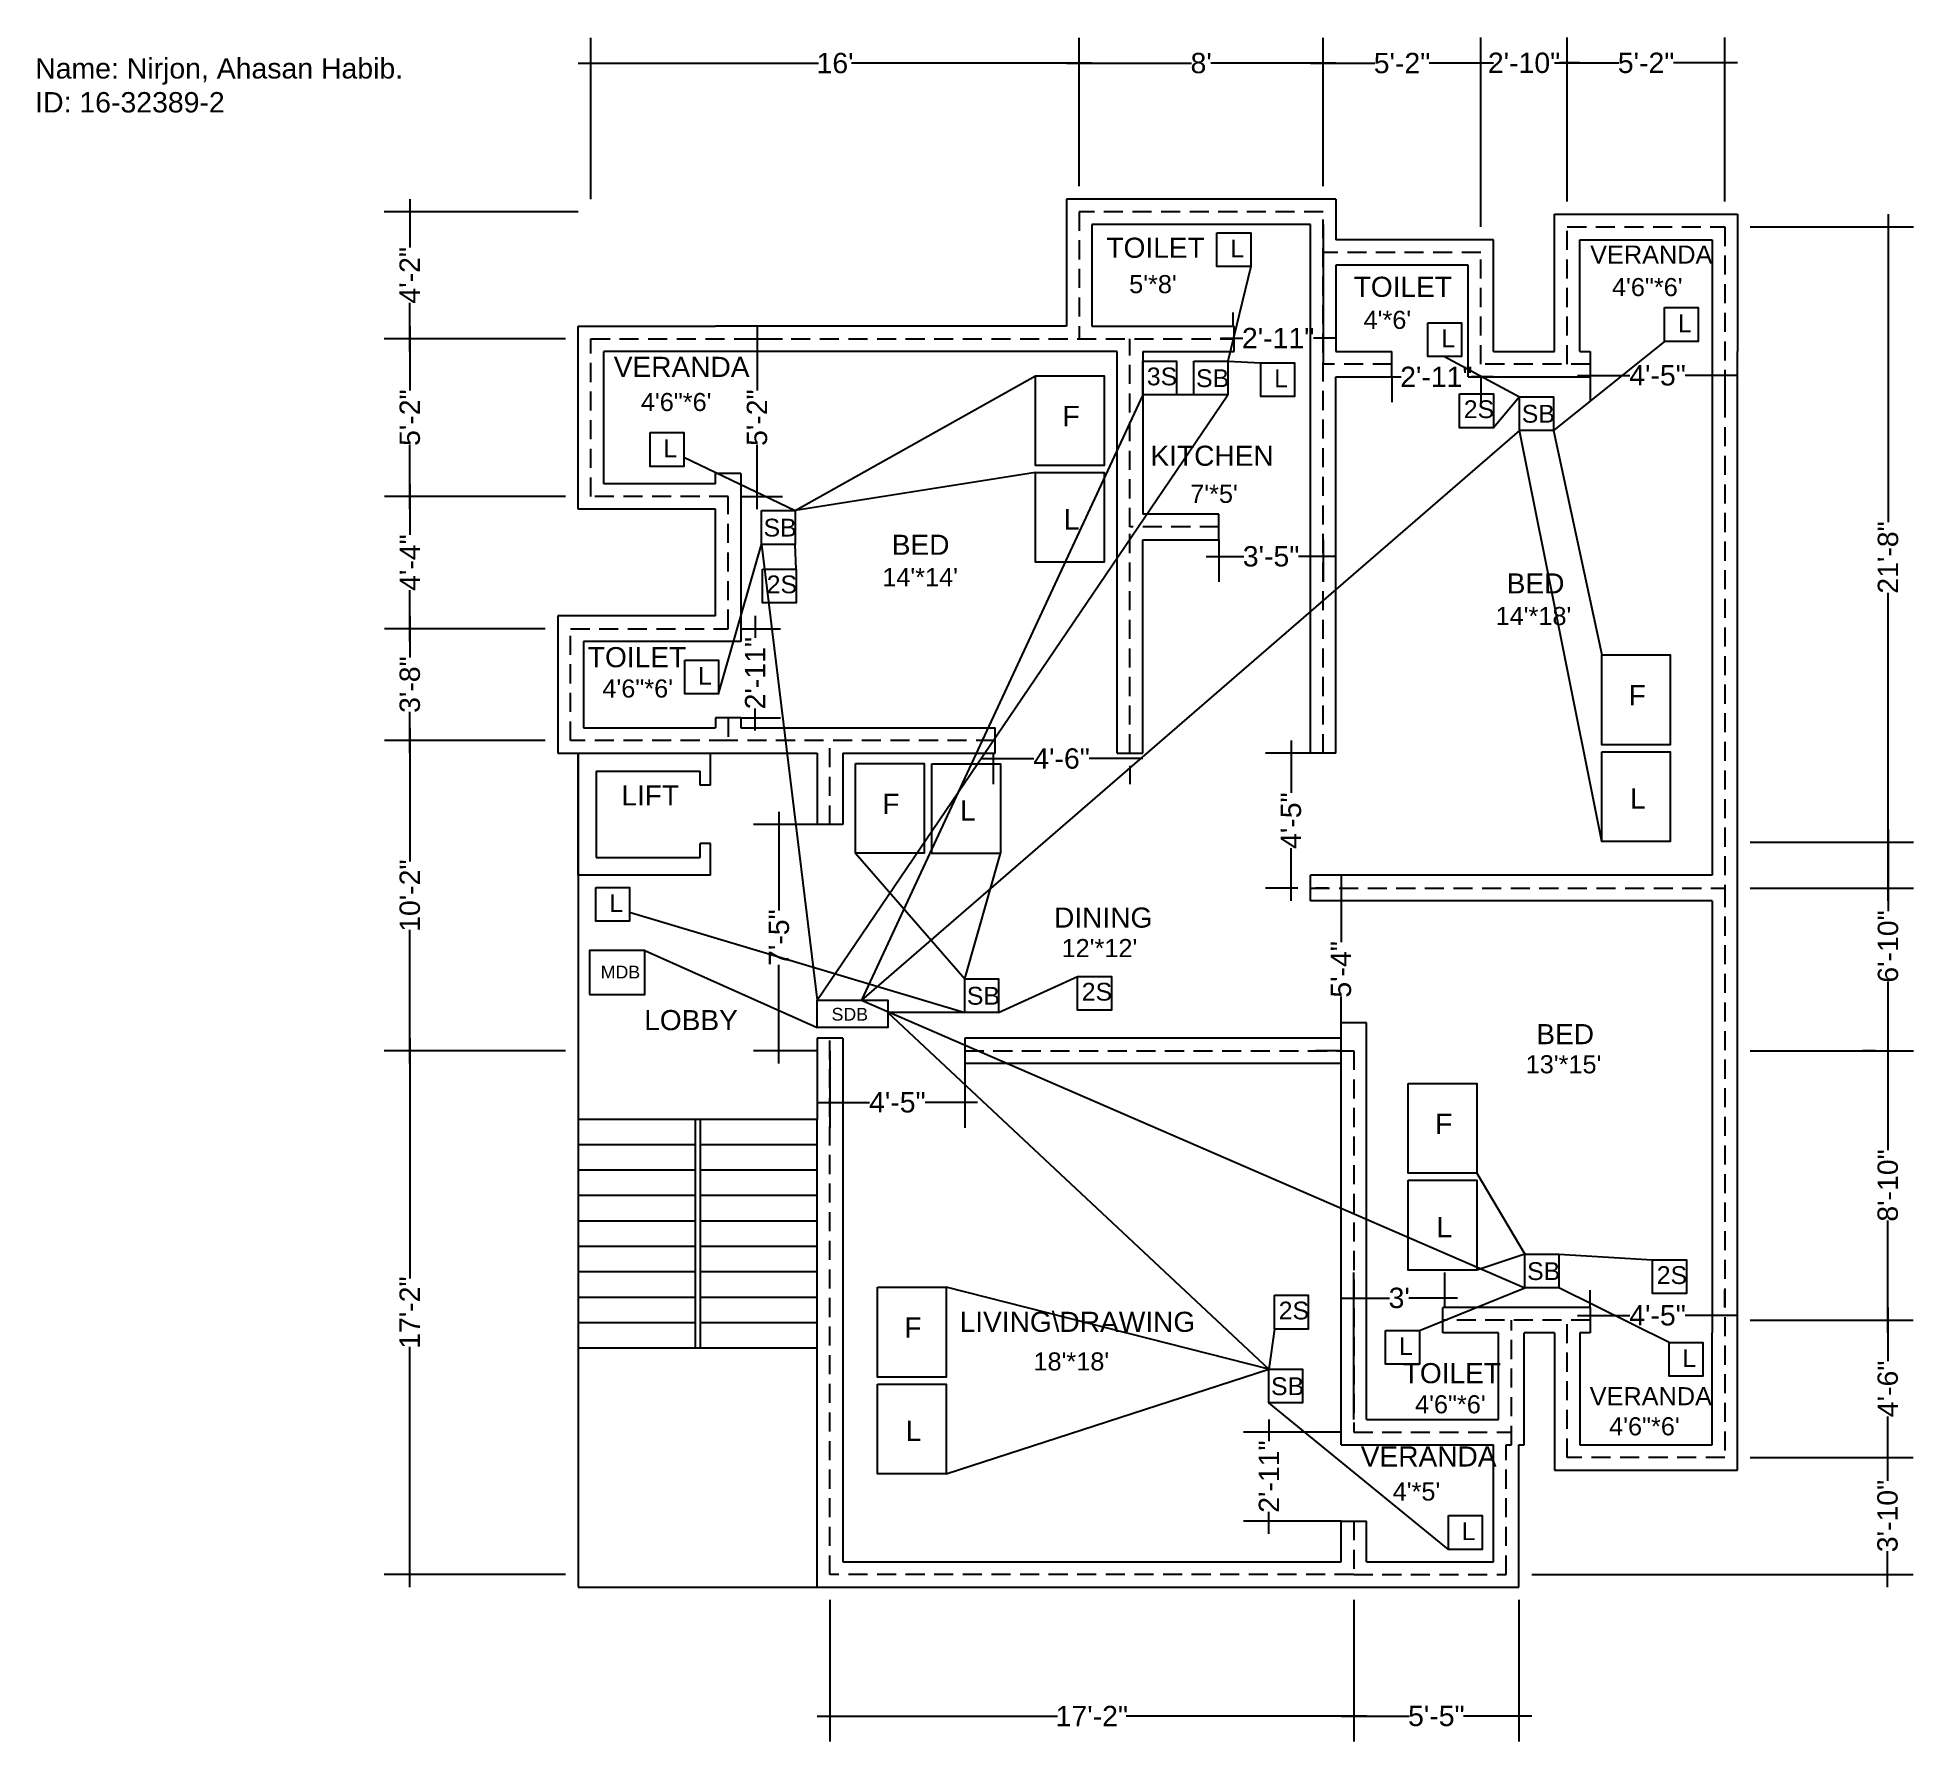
# Model space of a CAD drawing. Header units: inches. Extents: x 33954 to 37592, y 12806 to 13749.
# Drawn here: x 36854 to 37592, y 13079 to 13749 of the extents above.
import ezdxf

# ---------------------------------------------------------------- set-up
doc = ezdxf.new("R2010")
doc.units = ezdxf.units.IN
doc.header["$MEASUREMENT"] = 0
doc.linetypes.add('DASHED', pattern=[0.75, 0.5, -0.25])
doc.styles.get("Standard").update_dxf_attribs({"font": 'arial.ttf'})
doc.dimstyles.get("Standard").update_dxf_attribs({"dimtxt": 8, "dimasz": 0.18, "dimexe": 10, "dimexo": 5, "dimgap": 0.09, "dimtad": 0, "dimtoh": 1, "dimdec": 0, "dimzin": 0, "dimdsep": 46, "dimlunit": 4, "dimtxsty": 'Standard', "dimblk": 'ARCHTICK', "dimcen": 0.09, "dimdle": 5, "dimadec": 0, "dimazin": 0, "dimtfac": 1, "dimtdec": 0, "dimtix": 1, "dimtofl": 0, "dimtmove": 0, "dimatfit": 0, "dimldrblk": 'ARCHTICK', "dimfxl": 1, "dimtolj": 1, "dimtzin": 0, "dimarcsym": 0})

msp = doc.modelspace()

# ---------------------------------------------------------------- texts
for s, p in [('TOILET', (37274.46, 13662.66)), ('TOILET', (37371.7, 13647.3)), ('VERANDA', (37080.68, 13615.8)), ('KITCHEN', (37291.79, 13580.85)), ('BED', (37190.02, 13545.84)), ('BED', (37431.9, 13530.63)), ('TOILET', (37070.49, 13501.62)), ('LIFT', (37083.66, 13447.25)), ('DINING', (37253.86, 13399.19)), ('LOBBY', (37092.65, 13358.87)), ('BED', (37443.53, 13353.36)), ('TOILET', (37390.99, 13220.01)), ('VERANDA', (37374.5, 13187.25))]:
    msp.add_text(s, height=7.907).set_placement(p)
for s, height, p in [('VERANDA', 7.117, (37464.73, 13660.37)), ("5'*8'", 7.117, (37283.4, 13648.74)), ('4\'6"*6\'', 7.117, (37473.3, 13647.58)), ("4'*6'", 7.117, (37375.6, 13634.69)), ('4\'6"*6\'', 7.117, (37091.34, 13602.38)), ("7'*5'", 7.117, (37307.41, 13566.25)), ("14'*14'", 7.117, (37186.28, 13533.49)), ("14'*18'", 7.117, (37427.52, 13518.2)), ('4\'6"*6\'', 7.117, (37076.2, 13489.7)), ("12'*12'", 7.117, (37256.82, 13387.59)), ("13'*15'", 7.117, (37439.36, 13341.9)), ('LIVING\\DRAWING', 7.9073, (37216.72, 13240.2)), ("18'*18'", 7.117, (37245.76, 13225.01)), ('4\'6"*6\'', 7.117, (37395.85, 13208.17)), ('VERANDA', 7.117, (37464.56, 13211.34)), ('4\'6"*6\'', 7.117, (37472.17, 13199.51)), ("4'*5'", 7.117, (37387.05, 13173.85))]:
    msp.add_text(s, height=height, rotation=360).set_placement(p)
for s, insert, char_height, width, attachment_point in [('Name: Nirjon, Ahasan Habib.\\PID: 16-32389-2', (36853.11, 13741.16), 8, 195.7177, 1), ('L', (37323.16, 13669.82), 7, 9.5361, 1), ('L', (37499.2, 13640.4), 7, 9.5361, 1), ('L', (37406.13, 13634.47), 7, 9.5361, 1), ('3S', (37290.34, 13619.5), 7, 9.5361, 1), ('SB', (37309.71, 13618.8), 7, 9.5361, 1), ('L', (37340.42, 13618.73), 7, 9.5361, 1), ('2S', (37415.01, 13606.6), 7, 9.5361, 1), ('F', (37260.55, 13604.42), 8, 26.9587, 2), ('SB', (37437.82, 13604.81), 7, 9.5361, 1), ('L', (37100.21, 13591.22), 7, 9.5361, 1), ('L', (37260.78, 13563.79), 8, 21.9365, 2), ('SB', (37139.59, 13560.03), 7, 9.5361, 1), ('2S', (37140.83, 13537.71), 7, 9.5361, 1), ('L', (37113.85, 13501.76), 7, 9.5361, 1), ('F', (37483.23, 13494.6), 8, 26.9587, 2), ('F', (37189.7, 13451.87), 8, 26.9587, 2), ('L', (37483.46, 13453.97), 8, 21.9365, 2), ('L', (37219.95, 13449.28), 8, 21.9365, 2), ('L', (37078.87, 13412.3), 7, 9.5361, 1), ('MDB', (37075.54, 13384.22), 5, 11.7233, 1), ('2S', (37264.75, 13377.49), 7, 9.5361, 1), ('SB', (37219.55, 13375.89), 7, 9.5361, 1), ('SDB', (37166.34, 13367.63), 5, 11.7233, 1), ('F', (37407.12, 13326.04), 8, 26.9587, 2), ('L', (37407.35, 13285.42), 8, 21.9365, 2), ('SB', (37439.92, 13267.59), 7, 9.5361, 1), ('2S', (37490.91, 13266.03), 7, 9.5361, 1), ('2S', (37342.2, 13252.1), 7, 9.5361, 1), ('F', (37198.35, 13245.88), 8, 26.9587, 2), ('L', (37389.53, 13238.11), 7, 9.5361, 1), ('L', (37500.98, 13233.37), 7, 9.5361, 1), ('SB', (37339.2, 13222.33), 7, 9.5361, 1), ('L', (37198.57, 13205.25), 8, 21.9365, 2), ('L', (37414.18, 13165.28), 7, 9.5361, 1)]:
    msp.add_mtext(s, dxfattribs=dict(insert=insert, char_height=char_height, width=width, attachment_point=attachment_point))

# ---------------------------------------------------------------- blocks, each defined once
blk = doc.blocks.new('_ArchTick')
at = {"color": 0, "linetype": 'ByBlock', "const_width": 0.15}
blk.add_lwpolyline([(-0.5, -0.5), (0.5, 0.5)], dxfattribs=at)
blk = doc.blocks.new('*D5')
at = {"color": 0, "lineweight": -2, "transparency": 16777216}
for p, q in [((37000.49, 13521.78), (37000.49, 13505.5)), ((37053.72, 13516.78), (36990.49, 13516.78)), ((37000.49, 13467.78), (37000.49, 13484.06)), ((37053.72, 13472.78), (36990.49, 13472.78))]:
    blk.add_line(p, q, dxfattribs=at)
at = {"layer": 'Defpoints', "color": 0, "transparency": 16777216}
for p in [(37058.72, 13516.78), (37000.49, 13472.78), (37058.72, 13472.78)]:
    blk.add_point(p, dxfattribs=at)
at = {"color": 0, "lineweight": -2, "transparency": 16777216, "xscale": 0.18, "yscale": 0.18, "zscale": 0.18}
for p, rotation in [((37000.49, 13516.78), 90), ((37000.49, 13472.78), 270)]:
    blk.add_blockref('_ArchTick', p, dxfattribs=dict(at, rotation=rotation))
at = {"color": 0, "transparency": 16777216, "insert": (37000.49, 13494.78), "char_height": 8, "attachment_point": 5, "rotation": 90}
blk.add_mtext('\\A1;3\'-8"', dxfattribs=at)
blk = doc.blocks.new('*D6')
at = {"color": 0, "lineweight": -2, "transparency": 16777216}
for p, q in [((37000.49, 13573.78), (37000.49, 13553.67)), ((37061.72, 13568.78), (36990.49, 13568.78)), ((37000.49, 13511.78), (37000.49, 13531.9)), ((37053.72, 13516.78), (36990.49, 13516.78))]:
    blk.add_line(p, q, dxfattribs=at)
at = {"layer": 'Defpoints', "color": 0, "transparency": 16777216}
for p in [(37066.72, 13568.78), (37000.49, 13516.78), (37058.72, 13516.78)]:
    blk.add_point(p, dxfattribs=at)
at = {"color": 0, "lineweight": -2, "transparency": 16777216, "xscale": 0.18, "yscale": 0.18, "zscale": 0.18}
for p, rotation in [((37000.49, 13568.78), 90), ((37000.49, 13516.78), 270)]:
    blk.add_blockref('_ArchTick', p, dxfattribs=dict(at, rotation=rotation))
at = {"color": 0, "transparency": 16777216, "insert": (37000.49, 13542.78), "char_height": 8, "attachment_point": 5, "rotation": 90}
blk.add_mtext('\\A1;4\'-4"', dxfattribs=at)
blk = doc.blocks.new('*D7')
at = {"color": 0, "lineweight": -2, "transparency": 16777216}
for p, q in [((37061.72, 13630.78), (36990.49, 13630.78)), ((37000.49, 13635.78), (37000.49, 13610.51)), ((37000.49, 13563.78), (37000.49, 13589.06)), ((37061.72, 13568.78), (36990.49, 13568.78))]:
    blk.add_line(p, q, dxfattribs=at)
at = {"layer": 'Defpoints', "color": 0, "transparency": 16777216}
for p in [(37000.49, 13630.78), (37066.72, 13630.78), (37066.72, 13568.78)]:
    blk.add_point(p, dxfattribs=at)
at = {"color": 0, "lineweight": -2, "transparency": 16777216, "xscale": 0.18, "yscale": 0.18, "zscale": 0.18}
for p, rotation in [((37000.49, 13630.78), 90), ((37000.49, 13568.78), 270)]:
    blk.add_blockref('_ArchTick', p, dxfattribs=dict(at, rotation=rotation))
at = {"color": 0, "transparency": 16777216, "insert": (37000.49, 13599.78), "char_height": 8, "attachment_point": 5, "rotation": 90}
blk.add_mtext('\\A1;5\'-2"', dxfattribs=at)
blk = doc.blocks.new('*D8')
at = {"color": 0, "lineweight": -2, "transparency": 16777216}
for p, q in [((37066.72, 13680.78), (36990.4, 13680.78)), ((37000.4, 13685.78), (37000.4, 13666.67)), ((37000.4, 13625.78), (37000.4, 13644.9)), ((37061.72, 13630.78), (36990.4, 13630.78))]:
    blk.add_line(p, q, dxfattribs=at)
at = {"layer": 'Defpoints', "color": 0, "transparency": 16777216}
for p in [(37000.4, 13680.78), (37071.72, 13680.78), (37066.72, 13630.78)]:
    blk.add_point(p, dxfattribs=at)
at = {"color": 0, "lineweight": -2, "transparency": 16777216, "xscale": 0.18, "yscale": 0.18, "zscale": 0.18}
for p, rotation in [((37000.4, 13680.78), 90), ((37000.4, 13630.78), 270)]:
    blk.add_blockref('_ArchTick', p, dxfattribs=dict(at, rotation=rotation))
at = {"color": 0, "transparency": 16777216, "insert": (37000.4, 13655.78), "char_height": 8, "attachment_point": 5, "rotation": 90}
blk.add_mtext('\\A1;4\'-2"', dxfattribs=at)
blk = doc.blocks.new('*D9')
at = {"color": 0, "lineweight": -2, "transparency": 16777216}
for p, q in [((37000.49, 13477.78), (37000.49, 13425.24)), ((37053.72, 13472.78), (36990.49, 13472.78)), ((37000.49, 13345.78), (37000.49, 13398.33)), ((37061.72, 13350.78), (36990.49, 13350.78))]:
    blk.add_line(p, q, dxfattribs=at)
at = {"layer": 'Defpoints', "color": 0, "transparency": 16777216}
for p in [(37058.72, 13472.78), (37000.49, 13350.78), (37066.72, 13350.78)]:
    blk.add_point(p, dxfattribs=at)
at = {"color": 0, "lineweight": -2, "transparency": 16777216, "xscale": 0.18, "yscale": 0.18, "zscale": 0.18}
for p, rotation in [((37000.49, 13472.78), 90), ((37000.49, 13350.78), 270)]:
    blk.add_blockref('_ArchTick', p, dxfattribs=dict(at, rotation=rotation))
at = {"color": 0, "transparency": 16777216, "insert": (37000.49, 13411.78), "char_height": 8, "attachment_point": 5, "rotation": 90}
blk.add_mtext('\\A1;10\'-2"', dxfattribs=at)
blk = doc.blocks.new('*D10')
at = {"color": 0, "lineweight": -2, "transparency": 16777216}
for p, q in [((37000.4, 13355.78), (37000.4, 13261.24)), ((37061.72, 13350.78), (36990.4, 13350.78)), ((37000.4, 13139.78), (37000.4, 13234.33)), ((37061.72, 13144.78), (36990.4, 13144.78))]:
    blk.add_line(p, q, dxfattribs=at)
at = {"layer": 'Defpoints', "color": 0, "transparency": 16777216}
for p in [(37066.72, 13350.78), (37000.4, 13144.78), (37066.72, 13144.78)]:
    blk.add_point(p, dxfattribs=at)
at = {"color": 0, "lineweight": -2, "transparency": 16777216, "xscale": 0.18, "yscale": 0.18, "zscale": 0.18}
for p, rotation in [((37000.4, 13350.78), 90), ((37000.4, 13144.78), 270)]:
    blk.add_blockref('_ArchTick', p, dxfattribs=dict(at, rotation=rotation))
at = {"color": 0, "transparency": 16777216, "insert": (37000.4, 13247.78), "char_height": 8, "attachment_point": 5, "rotation": 90}
blk.add_mtext('\\A1;17\'-2"', dxfattribs=at)
blk = doc.blocks.new('*D11')
at = {"color": 0, "lineweight": -2, "transparency": 16777216}
for p, q in [((37165.72, 13134.78), (37165.72, 13079.1)), ((37371.72, 13134.78), (37371.72, 13079.1)), ((37160.72, 13089.1), (37255.26, 13089.1)), ((37376.72, 13089.1), (37282.17, 13089.1))]:
    blk.add_line(p, q, dxfattribs=at)
at = {"layer": 'Defpoints', "color": 0, "transparency": 16777216}
for p in [(37165.72, 13139.78), (37371.72, 13139.78), (37371.72, 13089.1)]:
    blk.add_point(p, dxfattribs=at)
at = {"color": 0, "lineweight": -2, "transparency": 16777216, "xscale": 0.18, "yscale": 0.18, "zscale": 0.18, "rotation": 180}
blk.add_blockref('_ArchTick', (37165.72, 13089.1), dxfattribs=at)
at = {"color": 0, "lineweight": -2, "transparency": 16777216, "xscale": 0.18, "yscale": 0.18, "zscale": 0.18}
blk.add_blockref('_ArchTick', (37371.72, 13089.1), dxfattribs=at)
at = {"color": 0, "transparency": 16777216, "insert": (37268.72, 13089.1), "char_height": 8, "attachment_point": 5}
blk.add_mtext('\\A1;17\'-2"', dxfattribs=at)
blk = doc.blocks.new('*D12')
at = {"color": 0, "lineweight": -2, "transparency": 16777216}
for p, q in [((37371.72, 13134.78), (37371.72, 13079.1)), ((37436.72, 13134.78), (37436.72, 13079.1)), ((37366.72, 13089.1), (37393.49, 13089.1)), ((37441.72, 13089.1), (37414.94, 13089.1))]:
    blk.add_line(p, q, dxfattribs=at)
at = {"layer": 'Defpoints', "color": 0, "transparency": 16777216}
for p in [(37371.72, 13139.78), (37436.72, 13139.78), (37436.72, 13089.1)]:
    blk.add_point(p, dxfattribs=at)
at = {"color": 0, "lineweight": -2, "transparency": 16777216, "xscale": 0.18, "yscale": 0.18, "zscale": 0.18, "rotation": 180}
blk.add_blockref('_ArchTick', (37371.72, 13089.1), dxfattribs=at)
at = {"color": 0, "lineweight": -2, "transparency": 16777216, "xscale": 0.18, "yscale": 0.18, "zscale": 0.18}
blk.add_blockref('_ArchTick', (37436.72, 13089.1), dxfattribs=at)
at = {"color": 0, "transparency": 16777216, "insert": (37404.22, 13089.1), "char_height": 8, "attachment_point": 5}
blk.add_mtext('\\A1;5\'-5"', dxfattribs=at)
blk = doc.blocks.new('*D13')
at = {"color": 0, "lineweight": -2, "transparency": 16777216}
for p, q in [((37581.71, 13195.78), (37581.71, 13181.61)), ((37527.72, 13190.78), (37591.71, 13190.78)), ((37581.71, 13139.78), (37581.71, 13153.96)), ((37441.72, 13144.78), (37591.71, 13144.78))]:
    blk.add_line(p, q, dxfattribs=at)
at = {"layer": 'Defpoints', "color": 0, "transparency": 16777216}
for p in [(37522.72, 13190.78), (37581.71, 13190.78), (37436.72, 13144.78)]:
    blk.add_point(p, dxfattribs=at)
at = {"color": 0, "lineweight": -2, "transparency": 16777216, "xscale": 0.18, "yscale": 0.18, "zscale": 0.18}
for p, rotation in [((37581.71, 13190.78), 90), ((37581.71, 13144.78), 270)]:
    blk.add_blockref('_ArchTick', p, dxfattribs=dict(at, rotation=rotation))
at = {"color": 0, "transparency": 16777216, "insert": (37581.71, 13167.78), "char_height": 8, "attachment_point": 5, "rotation": 90}
blk.add_mtext('\\A1;3\'-10"', dxfattribs=at)
blk = doc.blocks.new('*D14')
at = {"color": 0, "lineweight": -2, "transparency": 16777216}
for p, q in [((37527.72, 13244.78), (37591.8, 13244.78)), ((37581.8, 13249.78), (37581.8, 13228.67)), ((37581.8, 13185.78), (37581.8, 13206.9)), ((37527.72, 13190.78), (37591.8, 13190.78))]:
    blk.add_line(p, q, dxfattribs=at)
at = {"layer": 'Defpoints', "color": 0, "transparency": 16777216}
for p in [(37522.72, 13244.78), (37581.8, 13244.78), (37522.72, 13190.78)]:
    blk.add_point(p, dxfattribs=at)
at = {"color": 0, "lineweight": -2, "transparency": 16777216, "xscale": 0.18, "yscale": 0.18, "zscale": 0.18}
for p, rotation in [((37581.8, 13244.78), 90), ((37581.8, 13190.78), 270)]:
    blk.add_blockref('_ArchTick', p, dxfattribs=dict(at, rotation=rotation))
at = {"color": 0, "transparency": 16777216, "insert": (37581.8, 13217.78), "char_height": 8, "attachment_point": 5, "rotation": 90}
blk.add_mtext('\\A1;4\'-6"', dxfattribs=at)
blk = doc.blocks.new('*D15')
at = {"color": 0, "lineweight": -2, "transparency": 16777216}
for p, q in [((37581.89, 13437.78), (37581.89, 13405.64)), ((37527.72, 13432.78), (37591.89, 13432.78)), ((37581.89, 13345.78), (37581.89, 13377.93)), ((37527.72, 13350.78), (37591.89, 13350.78))]:
    blk.add_line(p, q, dxfattribs=at)
at = {"layer": 'Defpoints', "color": 0, "transparency": 16777216}
for p in [(37522.72, 13432.78), (37581.89, 13432.78), (37522.72, 13350.78)]:
    blk.add_point(p, dxfattribs=at)
at = {"color": 0, "lineweight": -2, "transparency": 16777216, "xscale": 0.18, "yscale": 0.18, "zscale": 0.18}
for p, rotation in [((37581.89, 13432.78), 90), ((37581.89, 13350.78), 270)]:
    blk.add_blockref('_ArchTick', p, dxfattribs=dict(at, rotation=rotation))
at = {"color": 0, "transparency": 16777216, "insert": (37581.89, 13391.78), "char_height": 8, "attachment_point": 5, "rotation": 90}
blk.add_mtext('\\A1;6\'-10"', dxfattribs=at)
blk = doc.blocks.new('*D16')
at = {"color": 0, "lineweight": -2, "transparency": 16777216}
for p, q in [((37527.72, 13674.78), (37591.89, 13674.78)), ((37581.89, 13679.78), (37581.89, 13558.68)), ((37581.89, 13409.78), (37581.89, 13530.89)), ((37527.72, 13414.78), (37591.89, 13414.78))]:
    blk.add_line(p, q, dxfattribs=at)
at = {"layer": 'Defpoints', "color": 0, "transparency": 16777216}
for p in [(37522.72, 13674.78), (37581.89, 13674.78), (37522.72, 13414.78)]:
    blk.add_point(p, dxfattribs=at)
at = {"color": 0, "lineweight": -2, "transparency": 16777216, "xscale": 0.18, "yscale": 0.18, "zscale": 0.18}
for p, rotation in [((37581.89, 13674.78), 90), ((37581.89, 13414.78), 270)]:
    blk.add_blockref('_ArchTick', p, dxfattribs=dict(at, rotation=rotation))
at = {"color": 0, "transparency": 16777216, "insert": (37581.89, 13544.78), "char_height": 8, "attachment_point": 5, "rotation": 90}
blk.add_mtext('\\A1;21\'-8"', dxfattribs=at)
blk = doc.blocks.new('*D17')
at = {"color": 0, "lineweight": -2, "transparency": 16777216}
for p, q in [((37071.72, 13685.78), (37071.72, 13749.2)), ((37263.72, 13690.78), (37263.72, 13749.2)), ((37066.72, 13739.2), (37161.21, 13739.2)), ((37268.72, 13739.2), (37174.22, 13739.2))]:
    blk.add_line(p, q, dxfattribs=at)
at = {"layer": 'Defpoints', "color": 0, "transparency": 16777216}
for p in [(37263.72, 13739.2), (37071.72, 13680.78), (37263.72, 13685.78)]:
    blk.add_point(p, dxfattribs=at)
at = {"color": 0, "lineweight": -2, "transparency": 16777216, "xscale": 0.18, "yscale": 0.18, "zscale": 0.18, "rotation": 180}
blk.add_blockref('_ArchTick', (37071.72, 13739.2), dxfattribs=at)
at = {"color": 0, "lineweight": -2, "transparency": 16777216, "xscale": 0.18, "yscale": 0.18, "zscale": 0.18}
blk.add_blockref('_ArchTick', (37263.72, 13739.2), dxfattribs=at)
at = {"color": 0, "transparency": 16777216, "insert": (37167.72, 13739.2), "char_height": 8, "attachment_point": 5}
blk.add_mtext("\\A1;16'", dxfattribs=at)
blk = doc.blocks.new('*D18')
at = {"color": 0, "lineweight": -2, "transparency": 16777216}
for p, q in [((37263.72, 13690.78), (37263.72, 13749.2)), ((37359.72, 13690.78), (37359.72, 13749.2)), ((37258.72, 13739.2), (37307.94, 13739.2)), ((37364.72, 13739.2), (37315.49, 13739.2))]:
    blk.add_line(p, q, dxfattribs=at)
at = {"layer": 'Defpoints', "color": 0, "transparency": 16777216}
for p in [(37359.72, 13739.2), (37263.72, 13685.78), (37359.72, 13685.78)]:
    blk.add_point(p, dxfattribs=at)
at = {"color": 0, "lineweight": -2, "transparency": 16777216, "xscale": 0.18, "yscale": 0.18, "zscale": 0.18, "rotation": 180}
blk.add_blockref('_ArchTick', (37263.72, 13739.2), dxfattribs=at)
at = {"color": 0, "lineweight": -2, "transparency": 16777216, "xscale": 0.18, "yscale": 0.18, "zscale": 0.18}
blk.add_blockref('_ArchTick', (37359.72, 13739.2), dxfattribs=at)
at = {"color": 0, "transparency": 16777216, "insert": (37311.72, 13739.2), "char_height": 8, "attachment_point": 5}
blk.add_mtext("\\A1;8'", dxfattribs=at)
blk = doc.blocks.new('*D19')
at = {"color": 0, "lineweight": -2, "transparency": 16777216}
for p, q in [((37359.72, 13690.78), (37359.72, 13749.2)), ((37421.72, 13674.78), (37421.72, 13749.2)), ((37354.72, 13739.2), (37379.99, 13739.2)), ((37426.72, 13739.2), (37401.44, 13739.2))]:
    blk.add_line(p, q, dxfattribs=at)
at = {"layer": 'Defpoints', "color": 0, "transparency": 16777216}
for p in [(37421.72, 13739.2), (37359.72, 13685.78), (37421.72, 13669.78)]:
    blk.add_point(p, dxfattribs=at)
at = {"color": 0, "lineweight": -2, "transparency": 16777216, "xscale": 0.18, "yscale": 0.18, "zscale": 0.18, "rotation": 180}
blk.add_blockref('_ArchTick', (37359.72, 13739.2), dxfattribs=at)
at = {"color": 0, "lineweight": -2, "transparency": 16777216, "xscale": 0.18, "yscale": 0.18, "zscale": 0.18}
blk.add_blockref('_ArchTick', (37421.72, 13739.2), dxfattribs=at)
at = {"color": 0, "transparency": 16777216, "insert": (37390.72, 13739.2), "char_height": 8, "attachment_point": 5}
blk.add_mtext('\\A1;5\'-2"', dxfattribs=at)
blk = doc.blocks.new('*D20')
at = {"color": 0, "lineweight": -2, "transparency": 16777216}
for p, q in [((37421.72, 13674.78), (37421.72, 13749.29)), ((37455.72, 13684.78), (37455.72, 13749.29)), ((37416.72, 13739.29), (37424.82, 13739.29)), ((37460.72, 13739.29), (37452.61, 13739.29))]:
    blk.add_line(p, q, dxfattribs=at)
at = {"layer": 'Defpoints', "color": 0, "transparency": 16777216}
for p in [(37455.72, 13739.29), (37455.72, 13679.78), (37421.72, 13669.78)]:
    blk.add_point(p, dxfattribs=at)
at = {"color": 0, "lineweight": -2, "transparency": 16777216, "xscale": 0.18, "yscale": 0.18, "zscale": 0.18, "rotation": 180}
blk.add_blockref('_ArchTick', (37421.72, 13739.29), dxfattribs=at)
at = {"color": 0, "lineweight": -2, "transparency": 16777216, "xscale": 0.18, "yscale": 0.18, "zscale": 0.18}
blk.add_blockref('_ArchTick', (37455.72, 13739.29), dxfattribs=at)
at = {"color": 0, "transparency": 16777216, "insert": (37438.72, 13739.29), "char_height": 8, "attachment_point": 5}
blk.add_mtext('\\A1;2\'-10"', dxfattribs=at)
blk = doc.blocks.new('*D21')
at = {"color": 0, "lineweight": -2, "transparency": 16777216}
for p, q in [((37455.72, 13684.78), (37455.72, 13749.29)), ((37517.72, 13684.78), (37517.72, 13749.29)), ((37450.72, 13739.29), (37475.99, 13739.29)), ((37522.72, 13739.29), (37497.44, 13739.29))]:
    blk.add_line(p, q, dxfattribs=at)
at = {"layer": 'Defpoints', "color": 0, "transparency": 16777216}
for p in [(37517.72, 13739.29), (37455.72, 13679.78), (37517.72, 13679.78)]:
    blk.add_point(p, dxfattribs=at)
at = {"color": 0, "lineweight": -2, "transparency": 16777216, "xscale": 0.18, "yscale": 0.18, "zscale": 0.18, "rotation": 180}
blk.add_blockref('_ArchTick', (37455.72, 13739.29), dxfattribs=at)
at = {"color": 0, "lineweight": -2, "transparency": 16777216, "xscale": 0.18, "yscale": 0.18, "zscale": 0.18}
blk.add_blockref('_ArchTick', (37517.72, 13739.29), dxfattribs=at)
at = {"color": 0, "transparency": 16777216, "insert": (37486.72, 13739.29), "char_height": 8, "attachment_point": 5}
blk.add_mtext('\\A1;5\'-2"', dxfattribs=at)
blk = doc.blocks.new('*D24')
at = {"color": 0, "lineweight": -2}
for p, q in [((37318.72, 13551.78), (37318.72, 13535.19)), ((37359.72, 13551.78), (37359.72, 13535.19)), ((37313.72, 13545.19), (37328.49, 13545.19)), ((37364.72, 13545.19), (37349.94, 13545.19))]:
    blk.add_line(p, q, dxfattribs=at)
at = {"layer": 'Defpoints', "color": 0}
for p in [(37318.72, 13556.78), (37359.72, 13556.78), (37359.72, 13545.19)]:
    blk.add_point(p, dxfattribs=at)
at = {"color": 0, "lineweight": -2, "xscale": 0.18, "yscale": 0.18, "zscale": 0.18, "rotation": 180}
blk.add_blockref('_ArchTick', (37318.72, 13545.19), dxfattribs=at)
at = {"color": 0, "lineweight": -2, "xscale": 0.18, "yscale": 0.18, "zscale": 0.18}
blk.add_blockref('_ArchTick', (37359.72, 13545.19), dxfattribs=at)
at = {"color": 0, "insert": (37339.22, 13545.19), "char_height": 8, "attachment_point": 5}
blk.add_mtext('\\A1;3\'-5"', dxfattribs=at)
blk = doc.blocks.new('*D25')
at = {"color": 0, "lineweight": -2}
for p, q in [((37354.72, 13467.78), (37337.06, 13467.78)), ((37347.06, 13472.78), (37347.06, 13452.17)), ((37347.06, 13409.78), (37347.06, 13430.4)), ((37349.72, 13414.78), (37337.06, 13414.78))]:
    blk.add_line(p, q, dxfattribs=at)
at = {"layer": 'Defpoints', "color": 0}
for p in [(37359.72, 13467.78), (37347.06, 13414.78), (37354.72, 13414.78)]:
    blk.add_point(p, dxfattribs=at)
at = {"color": 0, "lineweight": -2, "xscale": 0.18, "yscale": 0.18, "zscale": 0.18}
for p, rotation in [((37347.06, 13467.78), 90), ((37347.06, 13414.78), 270)]:
    blk.add_blockref('_ArchTick', p, dxfattribs=dict(at, rotation=rotation))
at = {"color": 0, "insert": (37347.06, 13441.28), "char_height": 8, "attachment_point": 5, "rotation": 90}
blk.add_mtext('\\A1;4\'-5"', dxfattribs=at)
blk = doc.blocks.new('*D27')
at = {"color": 0, "lineweight": -2}
for p, q in [((37361.72, 13414.78), (37356.72, 13414.78)), ((37366.72, 13419.78), (37366.72, 13393.51)), ((37366.72, 13345.78), (37366.72, 13372.06)), ((37366.72, 13350.78), (37356.72, 13350.78))]:
    blk.add_line(p, q, dxfattribs=at)
at = {"layer": 'Defpoints', "color": 0}
for p in [(37366.72, 13414.78), (37366.72, 13350.78), (37371.72, 13350.78)]:
    blk.add_point(p, dxfattribs=at)
at = {"color": 0, "lineweight": -2, "xscale": 0.18, "yscale": 0.18, "zscale": 0.18}
for p, rotation in [((37366.72, 13414.78), 90), ((37366.72, 13350.78), 270)]:
    blk.add_blockref('_ArchTick', p, dxfattribs=dict(at, rotation=rotation))
at = {"color": 0, "insert": (37366.72, 13382.78), "char_height": 8, "attachment_point": 5, "rotation": 90}
blk.add_mtext('\\A1;5\'-4"', dxfattribs=at)
blk = doc.blocks.new('*D29')
at = {"color": 0, "lineweight": -2}
for p, q in [((37165.72, 13350.78), (37165.72, 13320.44)), ((37218.72, 13345.78), (37218.72, 13320.44)), ((37160.72, 13330.44), (37181.33, 13330.44)), ((37223.72, 13330.44), (37203.1, 13330.44))]:
    blk.add_line(p, q, dxfattribs=at)
at = {"layer": 'Defpoints', "color": 0}
for p in [(37165.72, 13355.78), (37218.72, 13350.78), (37218.72, 13330.44)]:
    blk.add_point(p, dxfattribs=at)
at = {"color": 0, "lineweight": -2, "xscale": 0.18, "yscale": 0.18, "zscale": 0.18, "rotation": 180}
blk.add_blockref('_ArchTick', (37165.72, 13330.44), dxfattribs=at)
at = {"color": 0, "lineweight": -2, "xscale": 0.18, "yscale": 0.18, "zscale": 0.18}
blk.add_blockref('_ArchTick', (37218.72, 13330.44), dxfattribs=at)
at = {"color": 0, "insert": (37192.22, 13330.44), "char_height": 8, "attachment_point": 5}
blk.add_mtext('\\A1;4\'-5"', dxfattribs=at)
blk = doc.blocks.new('*D30')
at = {"color": 0, "lineweight": -2}
for p, q in [((37229.91, 13467.78), (37229.91, 13455.67)), ((37224.91, 13465.67), (37245.93, 13465.67)), ((37288.72, 13465.67), (37267.7, 13465.67)), ((37283.72, 13462.78), (37283.72, 13455.67))]:
    blk.add_line(p, q, dxfattribs=at)
at = {"layer": 'Defpoints', "color": 0}
for p in [(37229.91, 13472.78), (37283.72, 13467.78), (37229.91, 13465.67)]:
    blk.add_point(p, dxfattribs=at)
at = {"color": 0, "lineweight": -2, "xscale": 0.18, "yscale": 0.18, "zscale": 0.18, "rotation": 180}
blk.add_blockref('_ArchTick', (37229.91, 13465.67), dxfattribs=at)
at = {"color": 0, "lineweight": -2, "xscale": 0.18, "yscale": 0.18, "zscale": 0.18}
blk.add_blockref('_ArchTick', (37283.72, 13465.67), dxfattribs=at)
at = {"color": 0, "insert": (37256.81, 13465.67), "char_height": 8, "attachment_point": 5}
blk.add_mtext('\\A1;4\'-6"', dxfattribs=at)
blk = doc.blocks.new('*D31')
at = {"color": 0, "lineweight": -2}
for p, q in [((37371.72, 13205.78), (37371.72, 13263.52)), ((37407.53, 13249.78), (37407.53, 13263.52)), ((37366.72, 13253.52), (37385.85, 13253.52)), ((37412.53, 13253.52), (37393.39, 13253.52))]:
    blk.add_line(p, q, dxfattribs=at)
at = {"layer": 'Defpoints', "color": 0}
for p in [(37371.72, 13253.52), (37407.53, 13244.78), (37371.72, 13200.78)]:
    blk.add_point(p, dxfattribs=at)
at = {"color": 0, "lineweight": -2, "xscale": 0.18, "yscale": 0.18, "zscale": 0.18, "rotation": 180}
blk.add_blockref('_ArchTick', (37371.72, 13253.52), dxfattribs=at)
at = {"color": 0, "lineweight": -2, "xscale": 0.18, "yscale": 0.18, "zscale": 0.18}
blk.add_blockref('_ArchTick', (37407.53, 13253.52), dxfattribs=at)
at = {"color": 0, "insert": (37389.62, 13253.52), "char_height": 8, "attachment_point": 5}
blk.add_mtext("\\A1;3'", dxfattribs=at)
blk = doc.blocks.new('*D32')
at = {"color": 0, "lineweight": -2}
for p, q in [((37464.72, 13249.78), (37464.72, 13256.67)), ((37517.72, 13249.78), (37517.72, 13256.67)), ((37459.72, 13246.67), (37480.33, 13246.67)), ((37522.72, 13246.67), (37502.1, 13246.67))]:
    blk.add_line(p, q, dxfattribs=at)
at = {"layer": 'Defpoints', "color": 0}
for p in [(37464.72, 13244.78), (37517.72, 13246.67), (37517.72, 13244.78)]:
    blk.add_point(p, dxfattribs=at)
at = {"color": 0, "lineweight": -2, "xscale": 0.18, "yscale": 0.18, "zscale": 0.18, "rotation": 180}
blk.add_blockref('_ArchTick', (37464.72, 13246.67), dxfattribs=at)
at = {"color": 0, "lineweight": -2, "xscale": 0.18, "yscale": 0.18, "zscale": 0.18}
blk.add_blockref('_ArchTick', (37517.72, 13246.67), dxfattribs=at)
at = {"color": 0, "insert": (37491.22, 13246.67), "char_height": 8, "attachment_point": 5}
blk.add_mtext('\\A1;4\'-5"', dxfattribs=at)
blk = doc.blocks.new('*D33')
at = {"color": 0, "lineweight": -2}
for p, q in [((37366.72, 13200.78), (37328.36, 13200.78)), ((37338.36, 13205.78), (37338.36, 13197.18)), ((37366.72, 13165.78), (37328.36, 13165.78)), ((37338.36, 13160.78), (37338.36, 13169.39))]:
    blk.add_line(p, q, dxfattribs=at)
at = {"layer": 'Defpoints', "color": 0}
for p in [(37338.36, 13200.78), (37371.72, 13200.78), (37371.72, 13165.78)]:
    blk.add_point(p, dxfattribs=at)
at = {"color": 0, "lineweight": -2, "xscale": 0.18, "yscale": 0.18, "zscale": 0.18}
for p, rotation in [((37338.36, 13200.78), 90), ((37338.36, 13165.78), 270)]:
    blk.add_blockref('_ArchTick', p, dxfattribs=dict(at, rotation=rotation))
at = {"color": 0, "insert": (37338.36, 13183.28), "char_height": 8, "attachment_point": 5, "rotation": 90}
blk.add_mtext('\\A1;2\'-11"', dxfattribs=at)
blk = doc.blocks.new('*D34')
at = {"color": 0, "lineweight": -2}
for p, q in [((37145.65, 13444.78), (37145.65, 13405.97)), ((37160.72, 13439.78), (37135.65, 13439.78)), ((37145.65, 13345.78), (37145.65, 13384.59)), ((37160.72, 13350.78), (37135.65, 13350.78))]:
    blk.add_line(p, q, dxfattribs=at)
at = {"layer": 'Defpoints', "color": 0}
for p in [(37145.65, 13439.78), (37165.72, 13439.78), (37165.72, 13350.78)]:
    blk.add_point(p, dxfattribs=at)
at = {"color": 0, "lineweight": -2, "xscale": 0.18, "yscale": 0.18, "zscale": 0.18}
for p, rotation in [((37145.65, 13439.78), 90), ((37145.65, 13350.78), 270)]:
    blk.add_blockref('_ArchTick', p, dxfattribs=dict(at, rotation=rotation))
at = {"color": 0, "insert": (37145.65, 13395.28), "char_height": 8, "attachment_point": 5, "rotation": 90}
blk.add_mtext('\\A1;7\'-5"', dxfattribs=at)
blk = doc.blocks.new('*D35')
at = {"color": 0, "lineweight": -2}
for p, q in [((37136.29, 13521.78), (37136.29, 13513.18)), ((37130.72, 13516.78), (37146.29, 13516.78)), ((37130.72, 13481.78), (37146.29, 13481.78)), ((37136.29, 13476.78), (37136.29, 13485.39))]:
    blk.add_line(p, q, dxfattribs=at)
at = {"layer": 'Defpoints', "color": 0}
for p in [(37125.72, 13516.78), (37136.29, 13516.78), (37125.72, 13481.78)]:
    blk.add_point(p, dxfattribs=at)
at = {"color": 0, "lineweight": -2, "xscale": 0.18, "yscale": 0.18, "zscale": 0.18}
for p, rotation in [((37136.29, 13516.78), 90), ((37136.29, 13481.78), 270)]:
    blk.add_blockref('_ArchTick', p, dxfattribs=dict(at, rotation=rotation))
at = {"color": 0, "insert": (37136.29, 13499.28), "char_height": 8, "attachment_point": 5, "rotation": 90}
blk.add_mtext('\\A1;2\'-11"', dxfattribs=at)
blk = doc.blocks.new('*D36')
at = {"color": 0, "lineweight": -2}
for p, q in [((37130.72, 13630.78), (37147.05, 13630.78)), ((37137.05, 13635.78), (37137.05, 13610.51)), ((37137.05, 13563.78), (37137.05, 13589.06)), ((37130.72, 13568.78), (37147.05, 13568.78))]:
    blk.add_line(p, q, dxfattribs=at)
at = {"layer": 'Defpoints', "color": 0}
for p in [(37125.72, 13630.78), (37137.05, 13630.78), (37125.72, 13568.78)]:
    blk.add_point(p, dxfattribs=at)
at = {"color": 0, "lineweight": -2, "xscale": 0.18, "yscale": 0.18, "zscale": 0.18}
for p, rotation in [((37137.05, 13630.78), 90), ((37137.05, 13568.78), 270)]:
    blk.add_blockref('_ArchTick', p, dxfattribs=dict(at, rotation=rotation))
at = {"color": 0, "insert": (37137.05, 13599.78), "char_height": 8, "attachment_point": 5, "rotation": 90}
blk.add_mtext('\\A1;5\'-2"', dxfattribs=at)
blk = doc.blocks.new('*D37')
at = {"color": 0, "lineweight": -2}
for p, q in [((37359.72, 13675.78), (37359.72, 13621.09)), ((37324.29, 13635.78), (37324.29, 13641.09)), ((37319.29, 13631.09), (37328.1, 13631.09)), ((37364.72, 13631.09), (37355.9, 13631.09))]:
    blk.add_line(p, q, dxfattribs=at)
at = {"layer": 'Defpoints', "color": 0}
for p in [(37359.72, 13680.78), (37324.29, 13630.78), (37359.72, 13631.09)]:
    blk.add_point(p, dxfattribs=at)
at = {"color": 0, "lineweight": -2, "xscale": 0.18, "yscale": 0.18, "zscale": 0.18, "rotation": 180}
blk.add_blockref('_ArchTick', (37324.29, 13631.09), dxfattribs=at)
at = {"color": 0, "lineweight": -2, "xscale": 0.18, "yscale": 0.18, "zscale": 0.18}
blk.add_blockref('_ArchTick', (37359.72, 13631.09), dxfattribs=at)
at = {"color": 0, "insert": (37342, 13631.09), "char_height": 8, "attachment_point": 5}
blk.add_mtext('\\A1;2\'-11"', dxfattribs=at)
blk = doc.blocks.new('*D38')
at = {"color": 0, "lineweight": -2}
for p, q in [((37381.72, 13615.83), (37390.32, 13615.83)), ((37386.72, 13615.78), (37386.72, 13605.83)), ((37426.72, 13615.83), (37418.11, 13615.83)), ((37421.72, 13615.78), (37421.72, 13605.83))]:
    blk.add_line(p, q, dxfattribs=at)
at = {"layer": 'Defpoints', "color": 0}
for p in [(37386.72, 13620.78), (37421.72, 13620.78), (37421.72, 13615.83)]:
    blk.add_point(p, dxfattribs=at)
at = {"color": 0, "lineweight": -2, "xscale": 0.18, "yscale": 0.18, "zscale": 0.18, "rotation": 180}
blk.add_blockref('_ArchTick', (37386.72, 13615.83), dxfattribs=at)
at = {"color": 0, "lineweight": -2, "xscale": 0.18, "yscale": 0.18, "zscale": 0.18}
blk.add_blockref('_ArchTick', (37421.72, 13615.83), dxfattribs=at)
at = {"color": 0, "insert": (37404.22, 13615.83), "char_height": 8, "attachment_point": 5}
blk.add_mtext('\\A1;2\'-11"', dxfattribs=at)
blk = doc.blocks.new('*D39')
at = {"color": 0, "lineweight": -2}
for p, q in [((37459.72, 13616.38), (37480.33, 13616.38)), ((37464.72, 13615.78), (37464.72, 13606.38)), ((37522.72, 13616.38), (37502.1, 13616.38)), ((37517.72, 13615.78), (37517.72, 13606.38))]:
    blk.add_line(p, q, dxfattribs=at)
at = {"layer": 'Defpoints', "color": 0}
for p in [(37464.72, 13620.78), (37517.72, 13620.78), (37517.72, 13616.38)]:
    blk.add_point(p, dxfattribs=at)
at = {"color": 0, "lineweight": -2, "xscale": 0.18, "yscale": 0.18, "zscale": 0.18, "rotation": 180}
blk.add_blockref('_ArchTick', (37464.72, 13616.38), dxfattribs=at)
at = {"color": 0, "lineweight": -2, "xscale": 0.18, "yscale": 0.18, "zscale": 0.18}
blk.add_blockref('_ArchTick', (37517.72, 13616.38), dxfattribs=at)
at = {"color": 0, "insert": (37491.22, 13616.38), "char_height": 8, "attachment_point": 5}
blk.add_mtext('\\A1;4\'-5"', dxfattribs=at)
blk = doc.blocks.new('*D40')
at = {"color": 0, "lineweight": -2}
for p, q in [((37581.8, 13355.69), (37581.8, 13311.62)), ((37576.98, 13350.69), (37571.8, 13350.69)), ((37581.8, 13239.87), (37581.8, 13283.95)), ((37586.71, 13244.87), (37591.8, 13244.87))]:
    blk.add_line(p, q, dxfattribs=at)
at = {"layer": 'Defpoints', "color": 0}
for p in [(37581.98, 13350.69), (37581.71, 13244.87), (37581.8, 13244.87)]:
    blk.add_point(p, dxfattribs=at)
at = {"color": 0, "lineweight": -2, "xscale": 0.18, "yscale": 0.18, "zscale": 0.18}
for p, rotation in [((37581.8, 13350.69), 90), ((37581.8, 13244.87), 270)]:
    blk.add_blockref('_ArchTick', p, dxfattribs=dict(at, rotation=rotation))
at = {"color": 0, "insert": (37581.8, 13297.78), "char_height": 8, "attachment_point": 5, "rotation": 90}
blk.add_mtext('\\A1;8\'-10"', dxfattribs=at)

# ---------------------------------------------------------------- dimensions: what is measured, and where the dimension line sits
for base, p1, p2, picture, middle in [((37263.72, 13739.2), (37071.72, 13680.78), (37263.72, 13685.78), '*D17', (37167.72, 13739.2)), ((37359.72, 13739.2), (37263.72, 13685.78), (37359.72, 13685.78), '*D18', (37311.72, 13739.2)), ((37421.72, 13739.2), (37359.72, 13685.78), (37421.72, 13669.78), '*D19', (37390.72, 13739.2)), ((37455.72, 13739.29), (37421.72, 13669.78), (37455.72, 13679.78), '*D20', (37438.72, 13739.29)), ((37517.72, 13739.29), (37455.72, 13679.78), (37517.72, 13679.78), '*D21', (37486.72, 13739.29)), ((37359.72, 13631.09), (37324.29, 13630.78), (37359.72, 13680.78), '*D37', (37342, 13631.09)), ((37517.72, 13616.38), (37464.72, 13620.78), (37517.72, 13620.78), '*D39', (37491.22, 13616.38)), ((37421.72, 13615.83), (37386.72, 13620.78), (37421.72, 13620.78), '*D38', (37404.22, 13615.83)), ((37359.72, 13545.19), (37318.72, 13556.78), (37359.72, 13556.78), '*D24', (37339.22, 13545.19)), ((37229.91, 13465.67), (37283.72, 13467.78), (37229.91, 13472.78), '*D30', (37256.81, 13465.67)), ((37218.72, 13330.44), (37165.72, 13355.78), (37218.72, 13350.78), '*D29', (37192.22, 13330.44)), ((37371.72, 13253.52), (37407.53, 13244.78), (37371.72, 13200.78), '*D31', (37389.62, 13253.52)), ((37517.72, 13246.67), (37464.72, 13244.78), (37517.72, 13244.78), '*D32', (37491.22, 13246.67)), ((37371.72, 13089.1), (37165.72, 13139.78), (37371.72, 13139.78), '*D11', (37268.72, 13089.1)), ((37436.72, 13089.1), (37371.72, 13139.78), (37436.72, 13139.78), '*D12', (37404.22, 13089.1))]:
    dim = msp.add_linear_dim(base=base, p1=p1, p2=p2, dimstyle='Standard')
    dim.commit()
    dim.dimension.update_dxf_attribs({"geometry": picture, "text_midpoint": middle})
for base, p1, p2, picture, middle in [((37000.4, 13680.78), (37066.72, 13630.78), (37071.72, 13680.78), '*D8', (37000.4, 13655.78)), ((37581.89, 13674.78), (37522.72, 13414.78), (37522.72, 13674.78), '*D16', (37581.89, 13544.78)), ((37000.49, 13630.78), (37066.72, 13568.78), (37066.72, 13630.78), '*D7', (37000.49, 13599.78)), ((37137.05, 13630.78), (37125.72, 13568.78), (37125.72, 13630.78), '*D36', (37137.05, 13599.78)), ((37000.49, 13516.78), (37066.72, 13568.78), (37058.72, 13516.78), '*D6', (37000.49, 13542.78)), ((37000.49, 13472.78), (37058.72, 13516.78), (37058.72, 13472.78), '*D5', (37000.49, 13494.78)), ((37136.29, 13516.78), (37125.72, 13481.78), (37125.72, 13516.78), '*D35', (37136.29, 13499.28)), ((37000.49, 13350.78), (37058.72, 13472.78), (37066.72, 13350.78), '*D9', (37000.49, 13411.78)), ((37347.06, 13414.78), (37359.72, 13467.78), (37354.72, 13414.78), '*D25', (37347.06, 13441.28)), ((37145.65, 13439.78), (37165.72, 13350.78), (37165.72, 13439.78), '*D34', (37145.65, 13395.28)), ((37581.89, 13432.78), (37522.72, 13350.78), (37522.72, 13432.78), '*D15', (37581.89, 13391.78)), ((37366.72, 13350.78), (37366.72, 13414.78), (37371.72, 13350.78), '*D27', (37366.72, 13382.78)), ((37000.4, 13144.78), (37066.72, 13350.78), (37066.72, 13144.78), '*D10', (37000.4, 13247.78)), ((37581.8, 13244.87), (37581.98, 13350.69), (37581.71, 13244.87), '*D40', (37581.8, 13297.78)), ((37581.8, 13244.78), (37522.72, 13190.78), (37522.72, 13244.78), '*D14', (37581.8, 13217.78)), ((37338.36, 13200.78), (37371.72, 13165.78), (37371.72, 13200.78), '*D33', (37338.36, 13183.28)), ((37581.71, 13190.78), (37436.72, 13144.78), (37522.72, 13190.78), '*D13', (37581.71, 13167.78))]:
    dim = msp.add_linear_dim(base=base, p1=p1, p2=p2, angle=90, dimstyle='Standard')
    dim.commit()
    dim.dimension.update_dxf_attribs({"geometry": picture, "text_midpoint": middle})

# ---------------------------------------------------------------- linework, layer by layer
for p, q in [((37258.72, 13685.78), (37258.72, 13635.78)), ((37364.72, 13685.78), (37258.72, 13685.78)), ((37364.72, 13685.78), (37364.72, 13669.78)), ((37268.72, 13675.78), (37268.72, 13635.78)), ((37354.72, 13675.78), (37268.72, 13675.78)), ((37354.72, 13467.78), (37354.72, 13675.78)), ((37450.72, 13625.78), (37450.72, 13679.78)), ((37450.72, 13679.78), (37522.72, 13679.78)), ((37522.72, 13679.78), (37522.72, 13625.78)), ((37426.72, 13669.78), (37364.72, 13669.78)), ((37426.72, 13625.78), (37426.72, 13669.78)), ((37460.72, 13625.78), (37460.72, 13669.78)), ((37460.72, 13669.78), (37512.72, 13669.78)), ((37512.72, 13669.78), (37512.72, 13625.78)), ((37416.72, 13659.78), (37364.72, 13659.78)), ((37364.72, 13659.78), (37364.72, 13625.78)), ((37416.72, 13615.78), (37416.72, 13659.78)), ((37066.72, 13563.78), (37066.72, 13635.78)), ((37066.72, 13635.78), (37120.72, 13635.78)), ((37258.72, 13635.78), (37120.72, 13635.78)), ((37268.72, 13635.78), (37324.72, 13635.78)), ((37324.72, 13625.78), (37324.72, 13635.78)), ((37278.72, 13625.78), (37076.72, 13625.78)), ((37076.72, 13573.78), (37076.72, 13625.78)), ((37278.72, 13467.78), (37278.72, 13625.78)), ((37288.72, 13625.78), (37288.72, 13561.78)), ((37288.72, 13625.78), (37324.72, 13625.78)), ((37364.72, 13625.78), (37386.72, 13625.78)), ((37386.72, 13615.78), (37386.72, 13625.78)), ((37426.72, 13625.78), (37450.72, 13625.78)), ((37460.72, 13625.78), (37464.72, 13625.78)), ((37464.72, 13625.78), (37464.72, 13615.78)), ((37512.72, 13625.78), (37512.72, 13419.78)), ((37522.72, 13239.78), (37522.72, 13625.78)), ((37364.72, 13467.78), (37364.72, 13615.78)), ((37364.72, 13615.78), (37386.72, 13615.78)), ((37416.72, 13615.78), (37464.72, 13615.78)), ((37130.72, 13577.78), (37120.72, 13577.78)), ((37120.72, 13573.78), (37120.72, 13577.78)), ((37130.72, 13577.78), (37130.72, 13511.78)), ((37120.72, 13573.78), (37076.72, 13573.78)), ((37120.72, 13563.78), (37066.72, 13563.78)), ((37120.72, 13521.78), (37120.72, 13563.78)), ((37318.72, 13561.78), (37288.72, 13561.78)), ((37318.72, 13551.78), (37318.72, 13561.78)), ((37288.72, 13551.78), (37318.72, 13551.78)), ((37288.72, 13467.78), (37288.72, 13551.78)), ((37058.72, 13521.78), (37058.72, 13467.78)), ((37120.72, 13521.78), (37058.72, 13521.78)), ((37068.72, 13511.78), (37068.72, 13477.78)), ((37130.72, 13511.78), (37068.72, 13511.78)), ((37120.72, 13481.78), (37120.72, 13477.78)), ((37130.72, 13481.78), (37120.72, 13481.78)), ((37130.72, 13481.78), (37130.72, 13477.78)), ((37068.72, 13477.78), (37120.72, 13477.78)), ((37130.72, 13477.78), (37230.72, 13477.78)), ((37230.72, 13467.78), (37230.72, 13477.78)), ((37058.72, 13467.78), (37160.72, 13467.78)), ((37066.72, 13467.78), (37066.72, 13323.78)), ((37160.72, 13467.78), (37160.72, 13439.78)), ((37170.72, 13467.78), (37170.72, 13439.78)), ((37170.72, 13467.78), (37230.72, 13467.78)), ((37278.72, 13467.78), (37288.72, 13467.78)), ((37364.72, 13467.78), (37354.72, 13467.78)), ((37170.72, 13439.78), (37160.72, 13439.78)), ((37512.72, 13419.78), (37354.72, 13419.78)), ((37354.72, 13409.78), (37354.72, 13419.78)), ((37512.72, 13409.78), (37354.72, 13409.78)), ((37512.72, 13409.78), (37512.72, 13239.78)), ((37160.72, 13355.78), (37160.72, 13323.78)), ((37170.72, 13355.78), (37160.72, 13355.78)), ((37170.72, 13355.78), (37170.72, 13149.78)), ((37366.72, 13355.78), (37218.72, 13355.78)), ((37218.72, 13355.78), (37218.72, 13345.78)), ((37366.72, 13355.78), (37366.72, 13361.78)), ((37376.72, 13361.78), (37366.72, 13361.78)), ((37376.72, 13205.78), (37376.72, 13361.78)), ((37366.72, 13345.78), (37218.72, 13345.78)), ((37366.72, 13195.78), (37366.72, 13345.78)), ((37066.72, 13323.78), (37066.72, 13139.78)), ((37160.72, 13139.78), (37160.72, 13323.78)), ((37464.72, 13249.78), (37406.72, 13249.78)), ((37406.72, 13239.78), (37406.72, 13249.78)), ((37464.72, 13249.78), (37464.72, 13239.78)), ((37428.72, 13239.78), (37406.72, 13239.78)), ((37428.72, 13205.78), (37428.72, 13239.78)), ((37438.72, 13195.78), (37438.72, 13239.78)), ((37450.72, 13239.78), (37438.72, 13239.78)), ((37450.72, 13239.78), (37450.72, 13185.78)), ((37464.72, 13239.78), (37460.72, 13239.78)), ((37460.72, 13239.78), (37460.72, 13195.78)), ((37512.72, 13195.78), (37512.72, 13239.78)), ((37522.72, 13185.78), (37522.72, 13239.78)), ((37160.72, 13233.78), (37066.72, 13233.78)), ((37376.72, 13205.78), (37428.72, 13205.78)), ((37366.72, 13195.78), (37426.72, 13195.78)), ((37426.72, 13149.78), (37426.72, 13195.78)), ((37436.72, 13195.78), (37438.72, 13195.78)), ((37436.72, 13139.78), (37436.72, 13195.78)), ((37460.72, 13195.78), (37512.72, 13195.78)), ((37450.72, 13185.78), (37522.72, 13185.78)), ((37366.72, 13149.78), (37366.72, 13165.78)), ((37366.72, 13165.78), (37376.72, 13165.78)), ((37376.72, 13149.78), (37376.72, 13165.78)), ((37170.72, 13149.78), (37366.72, 13149.78)), ((37376.72, 13149.78), (37426.72, 13149.78)), ((37066.72, 13139.78), (37160.72, 13139.78)), ((37160.72, 13139.78), (37376.72, 13139.78)), ((37376.72, 13139.78), (37436.72, 13139.78))]:
    msp.add_line(p, q)
at = {"linetype": 'DASHED', "ltscale": 15}
for p, q in [((37359.72, 13680.78), (37263.72, 13680.78)), ((37263.72, 13680.78), (37263.72, 13630.78)), ((37359.72, 13467.78), (37359.72, 13680.78)), ((37455.72, 13620.78), (37455.72, 13674.78)), ((37455.72, 13674.78), (37517.72, 13674.78)), ((37517.72, 13674.78), (37517.72, 13414.78)), ((37421.72, 13664.78), (37359.72, 13664.78)), ((37421.72, 13620.78), (37421.72, 13664.78)), ((37071.72, 13568.78), (37071.72, 13630.78)), ((37071.72, 13630.78), (37324.72, 13630.78)), ((37283.72, 13556.78), (37283.72, 13630.78)), ((37386.72, 13620.78), (37359.72, 13620.78)), ((37464.72, 13620.78), (37421.72, 13620.78)), ((37125.72, 13568.78), (37071.72, 13568.78)), ((37125.72, 13516.78), (37125.72, 13568.78)), ((37283.72, 13467.78), (37283.72, 13556.78)), ((37318.72, 13556.78), (37283.72, 13556.78)), ((37063.72, 13472.78), (37063.72, 13516.78)), ((37063.72, 13516.78), (37125.72, 13516.78)), ((37125.72, 13481.78), (37125.72, 13472.78)), ((37125.72, 13472.78), (37063.72, 13472.78)), ((37230.72, 13472.78), (37125.72, 13472.78)), ((37165.72, 13439.78), (37165.72, 13472.78)), ((37354.72, 13414.78), (37517.72, 13414.78)), ((37517.72, 13414.78), (37517.72, 13190.78)), ((37165.72, 13144.78), (37165.72, 13355.78)), ((37218.72, 13350.78), (37371.72, 13350.78)), ((37371.72, 13350.78), (37371.72, 13200.78)), ((37464.72, 13244.78), (37406.72, 13244.78)), ((37433.72, 13195.78), (37433.72, 13244.78)), ((37455.72, 13190.78), (37455.72, 13244.78)), ((37371.72, 13200.78), (37433.72, 13200.78)), ((37431.72, 13144.78), (37431.72, 13195.78)), ((37431.72, 13195.78), (37433.72, 13195.78)), ((37517.72, 13190.78), (37455.72, 13190.78)), ((37371.72, 13165.78), (37371.72, 13144.78)), ((37371.72, 13144.78), (37165.72, 13144.78)), ((37371.72, 13144.78), (37431.72, 13144.78))]:
    msp.add_line(p, q, dxfattribs=at)
at = {"color": 4}
for p, q in [((37331.2, 13659.2), (37322.15, 13621.99)), ((37493.96, 13629.78), (37450.27, 13594.73)), ((37322.15, 13621.99), (37335.17, 13621.38)), ((37407.38, 13623.86), (37436.99, 13607.99)), ((37152.03, 13563.22), (37246.61, 13616.29)), ((37308.88, 13608.72), (37301.99, 13608.72)), ((37436.99, 13607.99), (37426.66, 13595.82)), ((37469.29, 13433.06), (37436.99, 13594.73)), ((37450.27, 13594.73), (37469.29, 13506.47)), ((37108.24, 13584.22), (37152.03, 13563.22)), ((37246.61, 13578.18), (37152.03, 13563.22)), ((37121.88, 13491.15), (37138.76, 13549.95)), ((37152.48, 13540.2), (37152.03, 13549.95)), ((37175.77, 13428.44), (37218.72, 13379.08)), ((37218.72, 13379.08), (37232.75, 13428.36)), ((37086.9, 13405.3), (37218.72, 13365.81)), ((37231.99, 13365.81), (37263.13, 13379.98)), ((37420.15, 13302.61), (37439.09, 13270.78)), ((37439.09, 13270.78), (37420.15, 13264.5)), ((37452.37, 13270.78), (37489.29, 13268.52)), ((37338.36, 13225.51), (37211.37, 13257.74)), ((37397.56, 13240.76), (37439.09, 13257.51)), ((37495.74, 13236.02), (37452.37, 13257.51)), ((37340.58, 13241.32), (37338.36, 13225.51)), ((37211.37, 13184.34), (37338.36, 13225.51)), ((37408.94, 13154.67), (37338.36, 13212.25))]:
    msp.add_line(p, q, dxfattribs=at)
at = {"color": 6}
for p, q in [((37160.62, 13370.67), (37322.15, 13608.72)), ((37288.72, 13608.72), (37178.11, 13370.67)), ((37436.99, 13594.73), (37178.11, 13370.67)), ((37138.76, 13549.95), (37160.62, 13370.67)), ((37178.11, 13370.67), (37439.09, 13257.51)), ((37218.72, 13365.81), (37188.49, 13365.81)), ((37188.49, 13365.81), (37338.36, 13225.51))]:
    msp.add_line(p, q, dxfattribs=at)
at = {"ltscale": 3}
for p, q in [((37066.72, 13419.78), (37066.72, 13467.78)), ((37118.72, 13455.25), (37118.72, 13467.78)), ((37073.72, 13460.78), (37114.72, 13460.78)), ((37073.72, 13460.78), (37073.72, 13426.78)), ((37114.72, 13455.25), (37114.72, 13460.78)), ((37118.72, 13455.25), (37114.72, 13455.25)), ((37114.72, 13426.78), (37114.72, 13432.32)), ((37118.72, 13432.32), (37114.72, 13432.32)), ((37118.72, 13419.78), (37118.72, 13432.32)), ((37073.72, 13426.78), (37114.72, 13426.78)), ((37118.72, 13419.78), (37066.72, 13419.78))]:
    msp.add_line(p, q, dxfattribs=at)
at = {"color": 1}
msp.add_line((37092.91, 13390.26), (37160.62, 13359.96), dxfattribs=at)
for points in [[(37317.92, 13672.47), (37331.2, 13672.47), (37331.2, 13659.2), (37317.92, 13659.2)], [(37400.88, 13637.13), (37414.16, 13637.13), (37414.16, 13623.86), (37400.88, 13623.86)], [(37493.96, 13643.05), (37507.24, 13643.05), (37507.24, 13629.78), (37493.96, 13629.78)], [(37288.72, 13621.99), (37301.99, 13621.99), (37301.99, 13608.72), (37288.72, 13608.72)], [(37308.88, 13621.99), (37322.15, 13621.99), (37322.15, 13608.72), (37308.88, 13608.72)], [(37335.17, 13621.38), (37348.45, 13621.38), (37348.45, 13608.12), (37335.17, 13608.12)], [(37246.61, 13616.29), (37273.57, 13616.29), (37273.57, 13580.99), (37246.61, 13580.99)], [(37413.39, 13609.09), (37426.66, 13609.09), (37426.66, 13595.82), (37413.39, 13595.82)], [(37436.99, 13607.99), (37450.27, 13607.99), (37450.27, 13594.73), (37436.99, 13594.73)], [(37094.97, 13593.88), (37108.24, 13593.88), (37108.24, 13580.61), (37094.97, 13580.61)], [(37246.61, 13578.18), (37273.57, 13578.18), (37273.57, 13542.88), (37246.61, 13542.88)], [(37138.76, 13563.22), (37152.03, 13563.22), (37152.03, 13549.95), (37138.76, 13549.95)], [(37139.21, 13540.2), (37152.48, 13540.2), (37152.48, 13526.93), (37139.21, 13526.93)], [(37108.6, 13504.41), (37121.88, 13504.41), (37121.88, 13491.15), (37108.6, 13491.15)], [(37469.29, 13506.47), (37496.25, 13506.47), (37496.25, 13471.16), (37469.29, 13471.16)], [(37469.29, 13468.36), (37496.25, 13468.36), (37496.25, 13433.06), (37469.29, 13433.06)], [(37175.77, 13463.74), (37202.73, 13463.74), (37202.73, 13428.44), (37175.77, 13428.44)], [(37205.79, 13463.66), (37232.75, 13463.66), (37232.75, 13428.36), (37205.79, 13428.36)], [(37073.62, 13414.95), (37086.9, 13414.95), (37086.9, 13401.68), (37073.62, 13401.68)], [(37071.15, 13372.86), (37092.91, 13372.86), (37092.91, 13390.26), (37071.15, 13390.26)], [(37218.72, 13379.08), (37231.99, 13379.08), (37231.99, 13365.81), (37218.72, 13365.81)], [(37263.13, 13379.98), (37276.41, 13379.98), (37276.41, 13366.71), (37263.13, 13366.71)], [(37160.62, 13370.67), (37188.49, 13370.67), (37188.49, 13359.96), (37160.62, 13359.96)], [(37393.19, 13337.91), (37420.15, 13337.91), (37420.15, 13302.61), (37393.19, 13302.61)], [(37393.19, 13299.81), (37420.15, 13299.81), (37420.15, 13264.5), (37393.19, 13264.5)], [(37439.09, 13270.78), (37452.37, 13270.78), (37452.37, 13257.51), (37439.09, 13257.51)], [(37489.29, 13268.52), (37502.57, 13268.52), (37502.57, 13255.25), (37489.29, 13255.25)], [(37184.41, 13257.74), (37211.37, 13257.74), (37211.37, 13222.44), (37184.41, 13222.44)], [(37340.58, 13254.59), (37353.86, 13254.59), (37353.86, 13241.32), (37340.58, 13241.32)], [(37384.28, 13240.76), (37397.56, 13240.76), (37397.56, 13227.5), (37384.28, 13227.5)], [(37495.74, 13236.02), (37509.02, 13236.02), (37509.02, 13222.76), (37495.74, 13222.76)], [(37338.36, 13225.51), (37351.64, 13225.51), (37351.64, 13212.25), (37338.36, 13212.25)], [(37184.41, 13219.64), (37211.37, 13219.64), (37211.37, 13184.34), (37184.41, 13184.34)], [(37408.94, 13167.93), (37422.22, 13167.93), (37422.22, 13154.67), (37408.94, 13154.67)]]:
    msp.add_lwpolyline(points, close=True)
for points in [[(37160.72, 13323.78), (37066.72, 13323.78)], [(37112.72, 13323.78), (37112.72, 13233.78)], [(37114.72, 13323.78), (37114.72, 13233.78)], [(37112.72, 13313.78), (37066.72, 13313.78)], [(37160.72, 13313.78), (37114.72, 13313.78)], [(37112.72, 13303.78), (37066.72, 13303.78)], [(37160.72, 13303.78), (37114.72, 13303.78)], [(37112.72, 13293.78), (37066.72, 13293.78)], [(37160.72, 13293.78), (37114.72, 13293.78)], [(37112.72, 13283.78), (37066.72, 13283.78)], [(37160.72, 13283.78), (37114.72, 13283.78)], [(37112.72, 13273.78), (37066.72, 13273.78)], [(37160.72, 13273.78), (37114.72, 13273.78)], [(37112.72, 13263.78), (37066.72, 13263.78)], [(37160.72, 13263.78), (37114.72, 13263.78)], [(37112.72, 13253.78), (37066.72, 13253.78)], [(37160.72, 13253.78), (37114.72, 13253.78)], [(37112.72, 13243.78), (37066.72, 13243.78)], [(37160.72, 13243.78), (37114.72, 13243.78)]]:
    msp.add_lwpolyline(points)

msp.set_redraw_order([(e.dxf.handle, doc.entitydb.next_handle()) for e in msp.query("TEXT MTEXT ATTDEF DIMENSION ARC_DIMENSION")])  # texts and dimensions are drawn at this point

doc.saveas('drawing.dxf')
